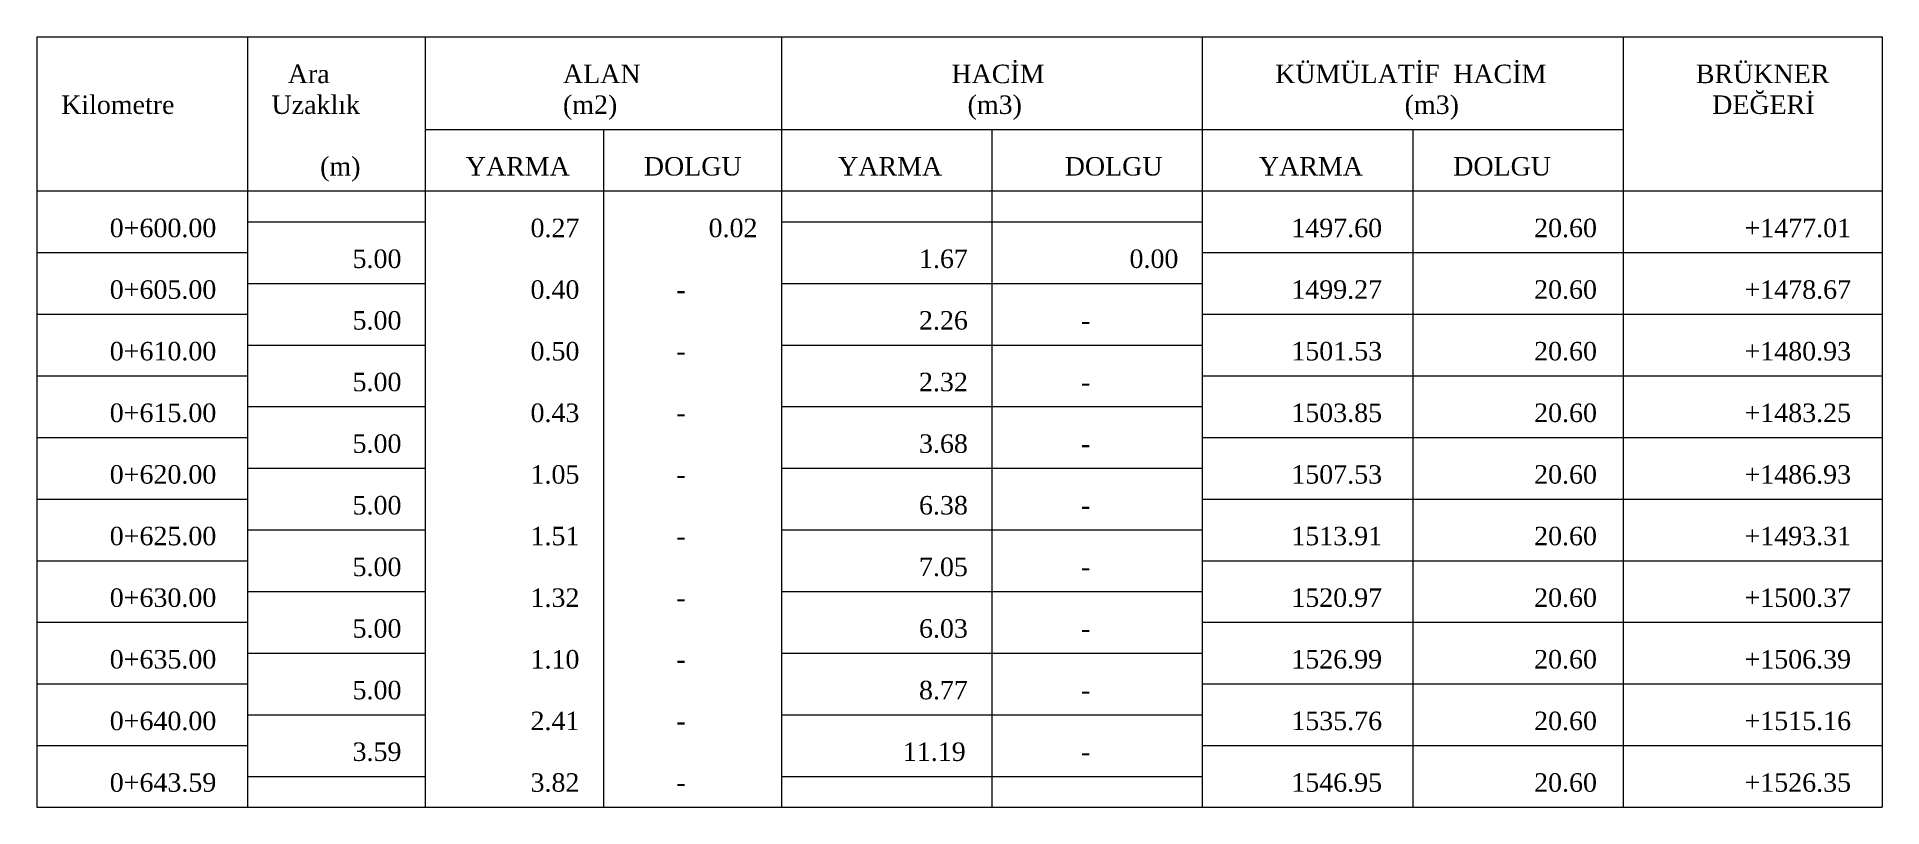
# Model space of a CAD drawing. Header units: metres. Extents: x 478603 to 489313, y 4282657 to 4289463.
# Drawn here: x 485610.2 to 485759.8, y 4283272.7 to 4283335.2 of the extents above; entities that cross this region are included whole.
import ezdxf

# ---------------------------------------------------------------- set-up
doc = ezdxf.new("R2010")
doc.units = ezdxf.units.M
for name, color, linetype, lineweight in [('TB_C', 96, 'Continuous', 0), ('TB_M', 18, 'Continuous', 0), ('TB_R', 1, 'Continuous', 0)]:
    doc.layers.add(name, color=color, linetype=linetype, lineweight=lineweight)
doc.styles.get("Standard").update_dxf_attribs({"font": 'times.ttf'})

msp = doc.modelspace()

# ---------------------------------------------------------------- texts
at = {"layer": 'TB_M'}
for s, p in [('Ara', (485630.51, 4283331.4)), ('ALAN', (485652.82, 4283331.4)), ('HACİM', (485684.32, 4283331.4)), ('KÜMÜLATİF', (485710.57, 4283331.4)), ('HACİM', (485725.01, 4283331.4)), ('BRÜKNER', (485744.69, 4283331.4)), ('Kilometre', (485612.13, 4283328.9)), ('Uzaklık', (485629.19, 4283328.9)), ('(m2)', (485652.82, 4283328.9)), ('(m3)', (485685.63, 4283328.9)), ('(m3)', (485721.07, 4283328.9)), ('DEĞERİ', (485746.01, 4283328.9)), ('(m)', (485633.13, 4283323.9)), ('YARMA', (485644.94, 4283323.9)), ('DOLGU', (485659.38, 4283323.9)), ('YARMA', (485675.13, 4283323.9)), ('DOLGU', (485693.51, 4283323.9)), ('YARMA', (485709.26, 4283323.9)), ('DOLGU', (485725.01, 4283323.9)), ('0+600.00', (485616.07, 4283318.9)), ('0+605.00', (485616.07, 4283313.9)), ('-', (485662.01, 4283313.9)), ('-', (485694.82, 4283311.4)), ('0+610.00', (485616.07, 4283308.9)), ('-', (485662.01, 4283308.9)), ('-', (485694.82, 4283306.4)), ('0+615.00', (485616.07, 4283303.9)), ('-', (485662.01, 4283303.9)), ('-', (485694.82, 4283301.4)), ('0+620.00', (485616.07, 4283298.9)), ('-', (485662.01, 4283298.9)), ('-', (485694.82, 4283296.4)), ('0+625.00', (485616.07, 4283293.9)), ('-', (485662.01, 4283293.9)), ('-', (485694.82, 4283291.4)), ('0+630.00', (485616.07, 4283288.9)), ('-', (485662.01, 4283288.9)), ('-', (485694.82, 4283286.4)), ('0+635.00', (485616.07, 4283283.9)), ('-', (485662.01, 4283283.9)), ('-', (485694.82, 4283281.4)), ('0+640.00', (485616.07, 4283278.9)), ('-', (485662.01, 4283278.9)), ('-', (485694.82, 4283276.4)), ('0+643.59', (485616.07, 4283273.9)), ('-', (485662.01, 4283273.9))]:
    msp.add_text(s, height=1.5, dxfattribs=at).set_placement(p)
at = {"layer": 'TB_R'}
for s, p in [('0.27', (485650.19, 4283318.9)), ('0.02', (485664.63, 4283318.9)), ('1497.60', (485711.88, 4283318.9)), ('20.60', (485731.57, 4283318.9)), ('+1477.01', (485748.63, 4283318.9)), ('5.00', (485635.76, 4283316.4)), ('1.67', (485681.69, 4283316.4)), ('0.00', (485698.76, 4283316.4)), ('0.40', (485650.19, 4283313.9)), ('1499.27', (485711.88, 4283313.9)), ('20.60', (485731.57, 4283313.9)), ('+1478.67', (485748.63, 4283313.9)), ('5.00', (485635.76, 4283311.4)), ('2.26', (485681.69, 4283311.4)), ('0.50', (485650.19, 4283308.9)), ('1501.53', (485711.88, 4283308.9)), ('20.60', (485731.57, 4283308.9)), ('+1480.93', (485748.63, 4283308.9)), ('5.00', (485635.76, 4283306.4)), ('2.32', (485681.69, 4283306.4)), ('0.43', (485650.19, 4283303.9)), ('1503.85', (485711.88, 4283303.9)), ('20.60', (485731.57, 4283303.9)), ('+1483.25', (485748.63, 4283303.9)), ('5.00', (485635.76, 4283301.4)), ('3.68', (485681.69, 4283301.4)), ('1.05', (485650.19, 4283298.9)), ('1507.53', (485711.88, 4283298.9)), ('20.60', (485731.57, 4283298.9)), ('+1486.93', (485748.63, 4283298.9)), ('5.00', (485635.76, 4283296.4)), ('6.38', (485681.69, 4283296.4)), ('20.60', (485731.57, 4283293.9)), ('1.51', (485650.19, 4283293.9)), ('1513.91', (485711.88, 4283293.9)), ('+1493.31', (485748.63, 4283293.9)), ('5.00', (485635.76, 4283291.4)), ('7.05', (485681.69, 4283291.4)), ('1.32', (485650.19, 4283288.9)), ('1520.97', (485711.88, 4283288.9)), ('20.60', (485731.57, 4283288.9)), ('+1500.37', (485748.63, 4283288.9)), ('5.00', (485635.76, 4283286.4)), ('6.03', (485681.69, 4283286.4)), ('1.10', (485650.19, 4283283.9)), ('1526.99', (485711.88, 4283283.9)), ('20.60', (485731.57, 4283283.9)), ('+1506.39', (485748.63, 4283283.9)), ('5.00', (485635.76, 4283281.4)), ('8.77', (485681.69, 4283281.4)), ('2.41', (485650.19, 4283278.9)), ('1535.76', (485711.88, 4283278.9)), ('20.60', (485731.57, 4283278.9)), ('+1515.16', (485748.63, 4283278.9)), ('3.59', (485635.76, 4283276.4)), ('11.19', (485680.38, 4283276.4)), ('3.82', (485650.19, 4283273.9)), ('1546.95', (485711.88, 4283273.9)), ('20.60', (485731.57, 4283273.9)), ('+1526.35', (485748.63, 4283273.9))]:
    msp.add_text(s, height=1.5, dxfattribs=at).set_placement(p)

# ---------------------------------------------------------------- linework, layer by layer
at = {"layer": 'TB_C'}
for p, q in [((485610.16, 4283335.15), (485759.79, 4283335.15)), ((485610.16, 4283335.15), (485610.16, 4283272.65)), ((485627.23, 4283335.15), (485627.23, 4283272.65)), ((485641.66, 4283335.15), (485641.66, 4283272.65)), ((485670.54, 4283335.15), (485670.54, 4283272.65)), ((485704.66, 4283335.15), (485704.66, 4283272.65)), ((485738.79, 4283335.15), (485738.79, 4283272.65)), ((485759.79, 4283335.15), (485759.79, 4283272.65)), ((485641.66, 4283327.65), (485738.79, 4283327.65)), ((485656.1, 4283327.65), (485656.1, 4283272.65)), ((485687.6, 4283327.65), (485687.6, 4283272.65)), ((485721.73, 4283327.65), (485721.73, 4283272.65)), ((485610.16, 4283322.65), (485759.79, 4283322.65)), ((485627.23, 4283320.15), (485641.66, 4283320.15)), ((485670.54, 4283320.15), (485704.66, 4283320.15)), ((485610.16, 4283317.65), (485627.23, 4283317.65)), ((485704.66, 4283317.65), (485759.79, 4283317.65)), ((485627.23, 4283315.15), (485641.66, 4283315.15)), ((485670.54, 4283315.15), (485704.66, 4283315.15)), ((485610.16, 4283312.65), (485627.23, 4283312.65)), ((485704.66, 4283312.65), (485759.79, 4283312.65)), ((485627.23, 4283310.15), (485641.66, 4283310.15)), ((485670.54, 4283310.15), (485704.66, 4283310.15)), ((485610.16, 4283307.65), (485627.23, 4283307.65)), ((485704.66, 4283307.65), (485759.79, 4283307.65)), ((485627.23, 4283305.15), (485641.66, 4283305.15)), ((485670.54, 4283305.15), (485704.66, 4283305.15)), ((485610.16, 4283302.65), (485627.23, 4283302.65)), ((485704.66, 4283302.65), (485759.79, 4283302.65)), ((485627.23, 4283300.15), (485641.66, 4283300.15)), ((485670.54, 4283300.15), (485704.66, 4283300.15)), ((485610.16, 4283297.65), (485627.23, 4283297.65)), ((485704.66, 4283297.65), (485759.79, 4283297.65)), ((485627.23, 4283295.15), (485641.66, 4283295.15)), ((485670.54, 4283295.15), (485704.66, 4283295.15)), ((485610.16, 4283292.65), (485627.23, 4283292.65)), ((485704.66, 4283292.65), (485759.79, 4283292.65)), ((485627.23, 4283290.15), (485641.66, 4283290.15)), ((485670.54, 4283290.15), (485704.66, 4283290.15)), ((485610.16, 4283287.65), (485627.23, 4283287.65)), ((485704.66, 4283287.65), (485759.79, 4283287.65)), ((485627.23, 4283285.15), (485641.66, 4283285.15)), ((485670.54, 4283285.15), (485704.66, 4283285.15)), ((485610.16, 4283282.65), (485627.23, 4283282.65)), ((485704.66, 4283282.65), (485759.79, 4283282.65)), ((485627.23, 4283280.15), (485641.66, 4283280.15)), ((485670.54, 4283280.15), (485704.66, 4283280.15)), ((485610.16, 4283277.65), (485627.23, 4283277.65)), ((485704.66, 4283277.65), (485759.79, 4283277.65)), ((485627.23, 4283275.15), (485641.66, 4283275.15)), ((485670.54, 4283275.15), (485704.66, 4283275.15)), ((485610.16, 4283272.65), (485759.79, 4283272.65))]:
    msp.add_line(p, q, dxfattribs=at)

msp.set_redraw_order([(e.dxf.handle, doc.entitydb.next_handle()) for e in msp.query("TEXT MTEXT ATTDEF DIMENSION ARC_DIMENSION")])  # texts and dimensions are drawn at this point

doc.saveas('drawing.dxf')
